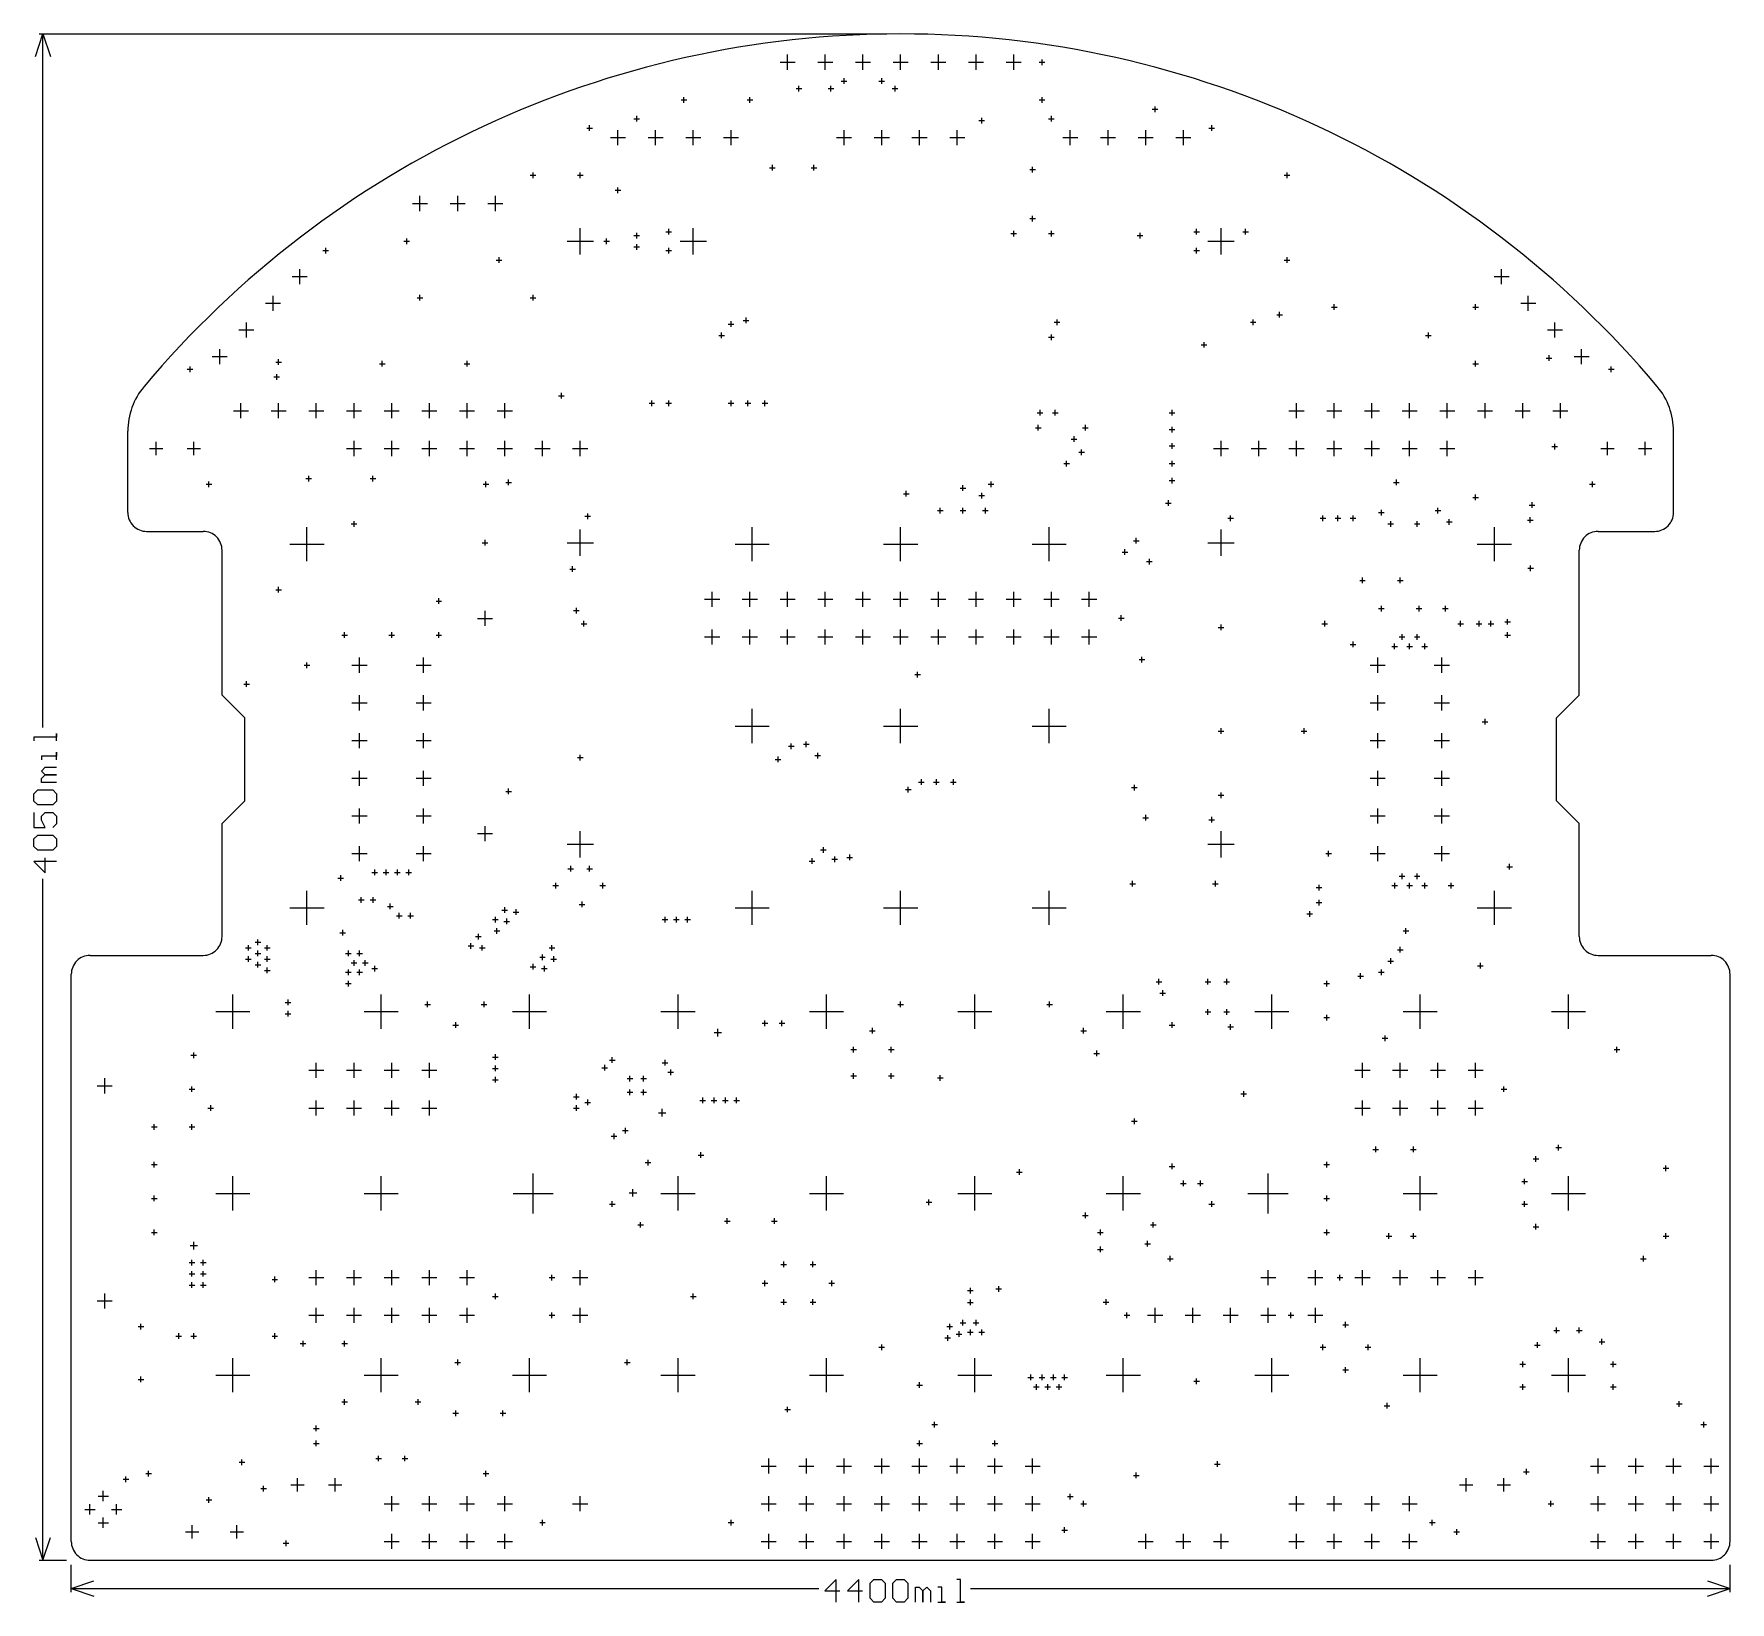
# Model space of a CAD drawing. Extents: x -2.3 to 2.2, y -2.24 to 1.93.
import ezdxf

# ---------------------------------------------------------------- set-up
doc = ezdxf.new("R2010")
doc.units = 0
doc.layers.add('gg1', color=1, linetype='CONTINUOUS')

msp = doc.modelspace()

# ---------------------------------------------------------------- linework, layer by layer
at = {"layer": 'gg1', "color": 1}
for points in [[(-2.295, 1.865), (-2.275, 1.925), (-2.255, 1.865)], [(-2.285, 1.925), (-0.073, 1.925)], [(-2.275, 0.0849), (-2.275, 1.925)], [(-0.32, 1.85), (-0.28, 1.85)], [(-0.3, 1.83), (-0.3, 1.87)], [(-0.22, 1.85), (-0.18, 1.85)], [(-0.2, 1.83), (-0.2, 1.87)], [(-0.12, 1.85), (-0.08, 1.85)], [(-0.1, 1.83), (-0.1, 1.87)], [(-0.02, 1.85), (0.02, 1.85)], [(0, 1.83), (0, 1.87)], [(0.08, 1.85), (0.12, 1.85)], [(0.1, 1.83), (0.1, 1.87)], [(0.18, 1.85), (0.22, 1.85)], [(0.2, 1.83), (0.2, 1.87)], [(0.28, 1.85), (0.32, 1.85)], [(0.3, 1.83), (0.3, 1.87)], [(0.3675, 1.85), (0.3825, 1.85)], [(0.375, 1.8425), (0.375, 1.8575)], [(-0.1575, 1.8), (-0.1425, 1.8)], [(-0.15, 1.7925), (-0.15, 1.8075)], [(-0.0575, 1.8), (-0.0425, 1.8)], [(-0.05, 1.7925), (-0.05, 1.8075)], [(-0.575, 1.7425), (-0.575, 1.7575)], [(-0.4, 1.7425), (-0.4, 1.7575)], [(-0.2775, 1.78), (-0.2625, 1.78)], [(-0.27, 1.7725), (-0.27, 1.7875)], [(-0.1925, 1.78), (-0.1775, 1.78)], [(-0.185, 1.7725), (-0.185, 1.7875)], [(-0.0225, 1.78), (-0.0075, 1.78)], [(-0.015, 1.7725), (-0.015, 1.7875)], [(0.375, 1.7425), (0.375, 1.7575)], [(-0.5825, 1.75), (-0.5675, 1.75)], [(-0.4075, 1.75), (-0.3925, 1.75)], [(0.3675, 1.75), (0.3825, 1.75)], [(0.6675, 1.725), (0.6825, 1.725)], [(0.675, 1.7175), (0.675, 1.7325)], [(-0.8325, 1.675), (-0.8175, 1.675)], [(-0.825, 1.6675), (-0.825, 1.6825)], [(-0.75, 1.63), (-0.75, 1.67)], [(-0.7075, 1.7), (-0.6925, 1.7)], [(-0.7, 1.6925), (-0.7, 1.7075)], [(-0.65, 1.63), (-0.65, 1.67)], [(-0.55, 1.63), (-0.55, 1.67)], [(-0.45, 1.63), (-0.45, 1.67)], [(-0.15, 1.63), (-0.15, 1.67)], [(-0.05, 1.63), (-0.05, 1.67)], [(0.05, 1.63), (0.05, 1.67)], [(0.15, 1.63), (0.15, 1.67)], [(0.2075, 1.695), (0.2225, 1.695)], [(0.215, 1.6875), (0.215, 1.7025)], [(0.3925, 1.7), (0.4075, 1.7)], [(0.4, 1.6925), (0.4, 1.7075)], [(0.45, 1.63), (0.45, 1.67)], [(0.55, 1.63), (0.55, 1.67)], [(0.65, 1.63), (0.65, 1.67)], [(0.75, 1.63), (0.75, 1.67)], [(0.8175, 1.675), (0.8325, 1.675)], [(0.825, 1.6675), (0.825, 1.6825)], [(-0.77, 1.65), (-0.73, 1.65)], [(-0.67, 1.65), (-0.63, 1.65)], [(-0.57, 1.65), (-0.53, 1.65)], [(-0.47, 1.65), (-0.43, 1.65)], [(-0.17, 1.65), (-0.13, 1.65)], [(-0.07, 1.65), (-0.03, 1.65)], [(0.03, 1.65), (0.07, 1.65)], [(0.13, 1.65), (0.17, 1.65)], [(0.43, 1.65), (0.47, 1.65)], [(0.53, 1.65), (0.57, 1.65)], [(0.63, 1.65), (0.67, 1.65)], [(0.73, 1.65), (0.77, 1.65)], [(-0.34, 1.5625), (-0.34, 1.5775)], [(-0.23, 1.5625), (-0.23, 1.5775)], [(-0.9825, 1.55), (-0.9675, 1.55)], [(-0.975, 1.5425), (-0.975, 1.5575)], [(-0.8575, 1.55), (-0.8425, 1.55)], [(-0.85, 1.5425), (-0.85, 1.5575)], [(-0.3475, 1.57), (-0.3325, 1.57)], [(-0.2375, 1.57), (-0.2225, 1.57)], [(0.3425, 1.565), (0.3575, 1.565)], [(0.35, 1.5575), (0.35, 1.5725)], [(1.0175, 1.55), (1.0325, 1.55)], [(1.025, 1.5425), (1.025, 1.5575)], [(-1.275, 1.455), (-1.275, 1.495)], [(-1.175, 1.455), (-1.175, 1.495)], [(-1.075, 1.455), (-1.075, 1.495)], [(-0.7575, 1.51), (-0.7425, 1.51)], [(-0.75, 1.5025), (-0.75, 1.5175)], [(-1.295, 1.475), (-1.255, 1.475)], [(-1.195, 1.475), (-1.155, 1.475)], [(-1.095, 1.475), (-1.055, 1.475)], [(0.35, 1.4275), (0.35, 1.4425)], [(-0.85, 1.34), (-0.85, 1.41)], [(-0.7, 1.3825), (-0.7, 1.3975)], [(-0.6225, 1.4), (-0.6075, 1.4)], [(-0.615, 1.3925), (-0.615, 1.4075)], [(-0.55, 1.34), (-0.55, 1.41)], [(0.2925, 1.395), (0.3075, 1.395)], [(0.3, 1.3875), (0.3, 1.4025)], [(0.3425, 1.435), (0.3575, 1.435)], [(0.3925, 1.395), (0.4075, 1.395)], [(0.4, 1.3875), (0.4, 1.4025)], [(0.635, 1.3825), (0.635, 1.3975)], [(0.7775, 1.4), (0.7925, 1.4)], [(0.785, 1.3925), (0.785, 1.4075)], [(0.85, 1.34), (0.85, 1.41)], [(0.9075, 1.4), (0.9225, 1.4)], [(0.915, 1.3925), (0.915, 1.4075)], [(-1.5325, 1.35), (-1.5175, 1.35)], [(-1.525, 1.3425), (-1.525, 1.3575)], [(-1.3175, 1.375), (-1.3025, 1.375)], [(-1.31, 1.3675), (-1.31, 1.3825)], [(-0.885, 1.375), (-0.815, 1.375)], [(-0.7875, 1.375), (-0.7725, 1.375)], [(-0.78, 1.3675), (-0.78, 1.3825)], [(-0.7075, 1.39), (-0.6925, 1.39)], [(-0.7075, 1.36), (-0.6925, 1.36)], [(-0.7, 1.3525), (-0.7, 1.3675)], [(-0.6225, 1.35), (-0.6075, 1.35)], [(-0.615, 1.3425), (-0.615, 1.3575)], [(-0.585, 1.375), (-0.515, 1.375)], [(0.6275, 1.39), (0.6425, 1.39)], [(0.7775, 1.35), (0.7925, 1.35)], [(0.785, 1.3425), (0.785, 1.3575)], [(0.815, 1.375), (0.885, 1.375)], [(-1.0725, 1.325), (-1.0575, 1.325)], [(-1.065, 1.3175), (-1.065, 1.3325)], [(1.0175, 1.325), (1.0325, 1.325)], [(1.025, 1.3175), (1.025, 1.3325)], [(-1.6139, 1.2811), (-1.5739, 1.2811)], [(-1.5939, 1.2611), (-1.5939, 1.3011)], [(1.5739, 1.2811), (1.6139, 1.2811)], [(1.5939, 1.2611), (1.5939, 1.3011)], [(-1.6646, 1.1904), (-1.6646, 1.2304)], [(-1.2825, 1.225), (-1.2675, 1.225)], [(-1.275, 1.2175), (-1.275, 1.2325)], [(-0.9825, 1.225), (-0.9675, 1.225)], [(-0.975, 1.2175), (-0.975, 1.2325)], [(1.6646, 1.1904), (1.6646, 1.2304)], [(-1.6846, 1.2104), (-1.6446, 1.2104)], [(-0.41, 1.1575), (-0.41, 1.1725)], [(0.9975, 1.18), (1.0125, 1.18)], [(1.005, 1.1725), (1.005, 1.1875)], [(1.1425, 1.2), (1.1575, 1.2)], [(1.15, 1.1925), (1.15, 1.2075)], [(1.5175, 1.2), (1.5325, 1.2)], [(1.525, 1.1925), (1.525, 1.2075)], [(1.6446, 1.2104), (1.6846, 1.2104)], [(-1.7554, 1.1396), (-1.7154, 1.1396)], [(-1.7354, 1.1196), (-1.7354, 1.1596)], [(-0.4825, 1.125), (-0.4675, 1.125)], [(-0.475, 1.1175), (-0.475, 1.1325)], [(-0.4575, 1.155), (-0.4425, 1.155)], [(-0.45, 1.1475), (-0.45, 1.1625)], [(-0.4175, 1.165), (-0.4025, 1.165)], [(0.4, 1.1125), (0.4, 1.1275)], [(0.4075, 1.16), (0.4225, 1.16)], [(0.415, 1.1525), (0.415, 1.1675)], [(0.9275, 1.16), (0.9425, 1.16)], [(0.935, 1.1525), (0.935, 1.1675)], [(1.3925, 1.125), (1.4075, 1.125)], [(1.4, 1.1175), (1.4, 1.1325)], [(1.7154, 1.1396), (1.7554, 1.1396)], [(1.7354, 1.1196), (1.7354, 1.1596)], [(-1.8061, 1.0489), (-1.8061, 1.0889)], [(0.3925, 1.12), (0.4075, 1.12)], [(0.7975, 1.1), (0.8125, 1.1)], [(0.805, 1.0925), (0.805, 1.1075)], [(1.8061, 1.0489), (1.8061, 1.0889)], [(-1.8925, 1.035), (-1.8775, 1.035)], [(-1.885, 1.0275), (-1.885, 1.0425)], [(-1.8261, 1.0689), (-1.7861, 1.0689)], [(-1.6575, 1.0543), (-1.6425, 1.0543)], [(-1.65, 1.0468), (-1.65, 1.0618)], [(-1.3825, 1.05), (-1.3675, 1.05)], [(-1.375, 1.0425), (-1.375, 1.0575)], [(-1.1575, 1.05), (-1.1425, 1.05)], [(-1.15, 1.0425), (-1.15, 1.0575)], [(1.5175, 1.05), (1.5325, 1.05)], [(1.525, 1.0425), (1.525, 1.0575)], [(1.7125, 1.065), (1.7275, 1.065)], [(1.72, 1.0575), (1.72, 1.0725)], [(1.7861, 1.0689), (1.8261, 1.0689)], [(1.8775, 1.035), (1.8925, 1.035)], [(1.885, 1.0275), (1.885, 1.0425)], [(-1.6625, 1.015), (-1.6475, 1.015)], [(-1.655, 1.0075), (-1.655, 1.0225)], [(-1.75, 0.905), (-1.75, 0.945)], [(-1.65, 0.905), (-1.65, 0.945)], [(-1.55, 0.905), (-1.55, 0.945)], [(-1.45, 0.905), (-1.45, 0.945)], [(-1.35, 0.905), (-1.35, 0.945)], [(-1.25, 0.905), (-1.25, 0.945)], [(-1.15, 0.905), (-1.15, 0.945)], [(-1.05, 0.905), (-1.05, 0.945)], [(-0.9075, 0.965), (-0.8925, 0.965)], [(-0.9, 0.9575), (-0.9, 0.9725)], [(-0.6675, 0.945), (-0.6525, 0.945)], [(-0.66, 0.9375), (-0.66, 0.9525)], [(-0.6225, 0.945), (-0.6075, 0.945)], [(-0.615, 0.9375), (-0.615, 0.9525)], [(-0.4575, 0.945), (-0.4425, 0.945)], [(-0.45, 0.9375), (-0.45, 0.9525)], [(-0.4125, 0.945), (-0.3975, 0.945)], [(-0.405, 0.9375), (-0.405, 0.9525)], [(-0.3675, 0.945), (-0.3525, 0.945)], [(-0.36, 0.9375), (-0.36, 0.9525)], [(1.05, 0.905), (1.05, 0.945)], [(1.15, 0.905), (1.15, 0.945)], [(1.25, 0.905), (1.25, 0.945)], [(1.35, 0.905), (1.35, 0.945)], [(1.45, 0.905), (1.45, 0.945)], [(1.55, 0.905), (1.55, 0.945)], [(1.65, 0.905), (1.65, 0.945)], [(1.75, 0.905), (1.75, 0.945)], [(-1.77, 0.925), (-1.73, 0.925)], [(-1.67, 0.925), (-1.63, 0.925)], [(-1.57, 0.925), (-1.53, 0.925)], [(-1.47, 0.925), (-1.43, 0.925)], [(-1.37, 0.925), (-1.33, 0.925)], [(-1.27, 0.925), (-1.23, 0.925)], [(-1.17, 0.925), (-1.13, 0.925)], [(-1.07, 0.925), (-1.03, 0.925)], [(0.3625, 0.92), (0.3775, 0.92)], [(0.37, 0.9125), (0.37, 0.9275)], [(0.4025, 0.92), (0.4175, 0.92)], [(0.41, 0.9125), (0.41, 0.9275)], [(0.7125, 0.92), (0.7275, 0.92)], [(0.72, 0.9125), (0.72, 0.9275)], [(1.03, 0.925), (1.07, 0.925)], [(1.13, 0.925), (1.17, 0.925)], [(1.23, 0.925), (1.27, 0.925)], [(1.33, 0.925), (1.37, 0.925)], [(1.43, 0.925), (1.47, 0.925)], [(1.53, 0.925), (1.57, 0.925)], [(1.63, 0.925), (1.67, 0.925)], [(1.73, 0.925), (1.77, 0.925)], [(-2.05, 0.655), (-2.05, 0.8711)], [(0.3575, 0.88), (0.3725, 0.88)], [(0.365, 0.8725), (0.365, 0.8875)], [(0.46, 0.8425), (0.46, 0.8575)], [(0.4825, 0.88), (0.4975, 0.88)], [(0.49, 0.8725), (0.49, 0.8875)], [(0.7125, 0.875), (0.7275, 0.875)], [(0.72, 0.8675), (0.72, 0.8825)], [(2.05, 0.655), (2.05, 0.8711)], [(-1.9925, 0.825), (-1.9575, 0.825)], [(-1.975, 0.8075), (-1.975, 0.8425)], [(-1.8925, 0.825), (-1.8575, 0.825)], [(-1.875, 0.8075), (-1.875, 0.8425)], [(-1.47, 0.825), (-1.43, 0.825)], [(-1.45, 0.805), (-1.45, 0.845)], [(-1.37, 0.825), (-1.33, 0.825)], [(-1.35, 0.805), (-1.35, 0.845)], [(-1.27, 0.825), (-1.23, 0.825)], [(-1.25, 0.805), (-1.25, 0.845)], [(-1.17, 0.825), (-1.13, 0.825)], [(-1.15, 0.805), (-1.15, 0.845)], [(-1.07, 0.825), (-1.03, 0.825)], [(-1.05, 0.805), (-1.05, 0.845)], [(-0.97, 0.825), (-0.93, 0.825)], [(-0.95, 0.805), (-0.95, 0.845)], [(-0.87, 0.825), (-0.83, 0.825)], [(-0.85, 0.805), (-0.85, 0.845)], [(0.4525, 0.85), (0.4675, 0.85)], [(0.4725, 0.815), (0.4875, 0.815)], [(0.48, 0.8075), (0.48, 0.8225)], [(0.7125, 0.8316), (0.7275, 0.8316)], [(0.72, 0.8241), (0.72, 0.8391)], [(0.83, 0.825), (0.87, 0.825)], [(0.85, 0.805), (0.85, 0.845)], [(0.93, 0.825), (0.97, 0.825)], [(0.95, 0.805), (0.95, 0.845)], [(1.03, 0.825), (1.07, 0.825)], [(1.05, 0.805), (1.05, 0.845)], [(1.13, 0.825), (1.17, 0.825)], [(1.15, 0.805), (1.15, 0.845)], [(1.23, 0.825), (1.27, 0.825)], [(1.25, 0.805), (1.25, 0.845)], [(1.33, 0.825), (1.37, 0.825)], [(1.35, 0.805), (1.35, 0.845)], [(1.43, 0.825), (1.47, 0.825)], [(1.45, 0.805), (1.45, 0.845)], [(1.7275, 0.83), (1.7425, 0.83)], [(1.735, 0.8225), (1.735, 0.8375)], [(1.8575, 0.825), (1.8925, 0.825)], [(1.875, 0.8075), (1.875, 0.8425)], [(1.9575, 0.825), (1.9925, 0.825)], [(1.975, 0.8075), (1.975, 0.8425)], [(0.4325, 0.785), (0.4475, 0.785)], [(0.44, 0.7775), (0.44, 0.7925)], [(0.7125, 0.785), (0.7275, 0.785)], [(0.72, 0.7775), (0.72, 0.7925)], [(-1.8425, 0.73), (-1.8275, 0.73)], [(-1.835, 0.7225), (-1.835, 0.7375)], [(-1.5775, 0.745), (-1.5625, 0.745)], [(-1.57, 0.7375), (-1.57, 0.7525)], [(-1.4075, 0.745), (-1.3925, 0.745)], [(-1.4, 0.7375), (-1.4, 0.7525)], [(-1.1075, 0.73), (-1.0925, 0.73)], [(-1.1, 0.7225), (-1.1, 0.7375)], [(-1.0475, 0.735), (-1.0325, 0.735)], [(-1.04, 0.7275), (-1.04, 0.7425)], [(0.1575, 0.72), (0.1725, 0.72)], [(0.165, 0.7125), (0.165, 0.7275)], [(0.2325, 0.73), (0.2475, 0.73)], [(0.24, 0.7225), (0.24, 0.7375)], [(0.7125, 0.74), (0.7275, 0.74)], [(0.72, 0.7325), (0.72, 0.7475)], [(1.3075, 0.735), (1.3225, 0.735)], [(1.315, 0.7275), (1.315, 0.7425)], [(1.8275, 0.73), (1.8425, 0.73)], [(1.835, 0.7225), (1.835, 0.7375)], [(0.0075, 0.705), (0.0225, 0.705)], [(0.015, 0.6975), (0.015, 0.7125)], [(0.2075, 0.7), (0.2225, 0.7)], [(0.215, 0.6925), (0.215, 0.7075)], [(0.7025, 0.68), (0.7175, 0.68)], [(0.71, 0.6725), (0.71, 0.6875)], [(1.5175, 0.695), (1.5325, 0.695)], [(1.525, 0.6875), (1.525, 0.7025)], [(1.6675, 0.675), (1.6825, 0.675)], [(1.675, 0.6675), (1.675, 0.6825)], [(-1.45, 0.6175), (-1.45, 0.6325)], [(-0.8375, 0.645), (-0.8225, 0.645)], [(-0.83, 0.6375), (-0.83, 0.6525)], [(0.0975, 0.66), (0.1125, 0.66)], [(0.105, 0.6525), (0.105, 0.6675)], [(0.1575, 0.66), (0.1725, 0.66)], [(0.165, 0.6525), (0.165, 0.6675)], [(0.2175, 0.66), (0.2325, 0.66)], [(0.225, 0.6525), (0.225, 0.6675)], [(0.8675, 0.64), (0.8825, 0.64)], [(0.875, 0.6325), (0.875, 0.6475)], [(1.1125, 0.64), (1.1275, 0.64)], [(1.12, 0.6325), (1.12, 0.6475)], [(1.1525, 0.64), (1.1675, 0.64)], [(1.16, 0.6325), (1.16, 0.6475)], [(1.1925, 0.64), (1.2075, 0.64)], [(1.2, 0.6325), (1.2, 0.6475)], [(1.2675, 0.655), (1.2825, 0.655)], [(1.275, 0.6475), (1.275, 0.6625)], [(1.3, 0.6175), (1.3, 0.6325)], [(1.37, 0.6175), (1.37, 0.6325)], [(1.4175, 0.66), (1.4325, 0.66)], [(1.425, 0.6525), (1.425, 0.6675)], [(1.4475, 0.63), (1.4625, 0.63)], [(1.455, 0.6225), (1.455, 0.6375)], [(1.6625, 0.635), (1.6775, 0.635)], [(1.67, 0.6275), (1.67, 0.6425)], [(-2, 0.605), (-1.85, 0.605)], [(-1.5748, 0.5256), (-1.5748, 0.6161)], [(-1.4575, 0.625), (-1.4425, 0.625)], [(-0.85, 0.54), (-0.85, 0.61)], [(-0.3937, 0.5256), (-0.3937, 0.6161)], [(0, 0.5256), (0, 0.6161)], [(0.3937, 0.5256), (0.3937, 0.6161)], [(0.625, 0.5725), (0.625, 0.5875)], [(0.85, 0.54), (0.85, 0.61)], [(1.2925, 0.625), (1.3075, 0.625)], [(1.3625, 0.625), (1.3775, 0.625)], [(1.5748, 0.5256), (1.5748, 0.6161)], [(1.85, 0.605), (2, 0.605)], [(-1.8, 0.17), (-1.8, 0.555)], [(-1.6201, 0.5709), (-1.5295, 0.5709)], [(-1.1099, 0.575), (-1.0949, 0.575)], [(-1.1024, 0.5675), (-1.1024, 0.5825)], [(-0.885, 0.575), (-0.815, 0.575)], [(-0.439, 0.5709), (-0.3484, 0.5709)], [(-0.0453, 0.5709), (0.0453, 0.5709)], [(0.3484, 0.5709), (0.439, 0.5709)], [(0.5875, 0.55), (0.6025, 0.55)], [(0.595, 0.5425), (0.595, 0.5575)], [(0.6175, 0.58), (0.6325, 0.58)], [(0.815, 0.575), (0.885, 0.575)], [(1.5295, 0.5709), (1.6201, 0.5709)], [(1.8, 0.17), (1.8, 0.555)], [(-0.8775, 0.505), (-0.8625, 0.505)], [(-0.87, 0.4975), (-0.87, 0.5125)], [(0.6525, 0.525), (0.6675, 0.525)], [(0.66, 0.5175), (0.66, 0.5325)], [(1.6635, 0.507), (1.6785, 0.507)], [(1.671, 0.4995), (1.671, 0.5145)], [(-1.6575, 0.45), (-1.6425, 0.45)], [(-1.65, 0.4425), (-1.65, 0.4575)], [(1.2175, 0.475), (1.2325, 0.475)], [(1.225, 0.4675), (1.225, 0.4825)], [(1.3175, 0.475), (1.3325, 0.475)], [(1.325, 0.4675), (1.325, 0.4825)], [(-1.2325, 0.42), (-1.2175, 0.42)], [(-1.225, 0.4125), (-1.225, 0.4275)], [(-0.52, 0.425), (-0.48, 0.425)], [(-0.5, 0.405), (-0.5, 0.445)], [(-0.42, 0.425), (-0.38, 0.425)], [(-0.4, 0.405), (-0.4, 0.445)], [(-0.32, 0.425), (-0.28, 0.425)], [(-0.3, 0.405), (-0.3, 0.445)], [(-0.22, 0.425), (-0.18, 0.425)], [(-0.2, 0.405), (-0.2, 0.445)], [(-0.12, 0.425), (-0.08, 0.425)], [(-0.1, 0.405), (-0.1, 0.445)], [(-0.02, 0.425), (0.02, 0.425)], [(0, 0.405), (0, 0.445)], [(0.08, 0.425), (0.12, 0.425)], [(0.1, 0.405), (0.1, 0.445)], [(0.18, 0.425), (0.22, 0.425)], [(0.2, 0.405), (0.2, 0.445)], [(0.28, 0.425), (0.32, 0.425)], [(0.3, 0.405), (0.3, 0.445)], [(0.38, 0.425), (0.42, 0.425)], [(0.4, 0.405), (0.4, 0.445)], [(0.48, 0.425), (0.52, 0.425)], [(0.5, 0.405), (0.5, 0.445)], [(1.275, 0.3925), (1.275, 0.4075)], [(1.375, 0.3925), (1.375, 0.4075)], [(1.445, 0.3925), (1.445, 0.4075)], [(-1.1224, 0.374), (-1.0824, 0.374)], [(-1.1024, 0.354), (-1.1024, 0.394)], [(-0.8675, 0.395), (-0.8525, 0.395)], [(-0.86, 0.3875), (-0.86, 0.4025)], [(-0.8475, 0.36), (-0.8325, 0.36)], [(-0.84, 0.3525), (-0.84, 0.3675)], [(0.5775, 0.375), (0.5925, 0.375)], [(0.585, 0.3675), (0.585, 0.3825)], [(1.1175, 0.36), (1.1325, 0.36)], [(1.125, 0.3525), (1.125, 0.3675)], [(1.2675, 0.4), (1.2825, 0.4)], [(1.3675, 0.4), (1.3825, 0.4)], [(1.4375, 0.4), (1.4525, 0.4)], [(1.4775, 0.36), (1.4925, 0.36)], [(1.485, 0.3525), (1.485, 0.3675)], [(1.5268, 0.36), (1.5418, 0.36)], [(1.5343, 0.3525), (1.5343, 0.3675)], [(1.5582, 0.36), (1.5732, 0.36)], [(1.5657, 0.3525), (1.5657, 0.3675)], [(1.6025, 0.365), (1.6175, 0.365)], [(1.61, 0.3575), (1.61, 0.3725)], [(-1.4825, 0.33), (-1.4675, 0.33)], [(-1.475, 0.3225), (-1.475, 0.3375)], [(-1.3575, 0.33), (-1.3425, 0.33)], [(-1.35, 0.3225), (-1.35, 0.3375)], [(-1.2325, 0.33), (-1.2175, 0.33)], [(-1.225, 0.3225), (-1.225, 0.3375)], [(-0.52, 0.325), (-0.48, 0.325)], [(-0.5, 0.305), (-0.5, 0.345)], [(-0.42, 0.325), (-0.38, 0.325)], [(-0.4, 0.305), (-0.4, 0.345)], [(-0.32, 0.325), (-0.28, 0.325)], [(-0.3, 0.305), (-0.3, 0.345)], [(-0.22, 0.325), (-0.18, 0.325)], [(-0.2, 0.305), (-0.2, 0.345)], [(-0.12, 0.325), (-0.08, 0.325)], [(-0.1, 0.305), (-0.1, 0.345)], [(-0.02, 0.325), (0.02, 0.325)], [(0, 0.305), (0, 0.345)], [(0.08, 0.325), (0.12, 0.325)], [(0.1, 0.305), (0.1, 0.345)], [(0.18, 0.325), (0.22, 0.325)], [(0.2, 0.305), (0.2, 0.345)], [(0.28, 0.325), (0.32, 0.325)], [(0.3, 0.305), (0.3, 0.345)], [(0.38, 0.325), (0.42, 0.325)], [(0.4, 0.305), (0.4, 0.345)], [(0.48, 0.325), (0.52, 0.325)], [(0.5, 0.305), (0.5, 0.345)], [(0.8425, 0.35), (0.8575, 0.35)], [(0.85, 0.3425), (0.85, 0.3575)], [(1.3225, 0.325), (1.3375, 0.325)], [(1.33, 0.3175), (1.33, 0.3325)], [(1.3625, 0.325), (1.3775, 0.325)], [(1.37, 0.3175), (1.37, 0.3325)], [(1.6025, 0.33), (1.6175, 0.33)], [(1.61, 0.3225), (1.61, 0.3375)], [(-1.4354, 0.23), (-1.4354, 0.27)], [(-1.2654, 0.23), (-1.2654, 0.27)], [(0.64, 0.2575), (0.64, 0.2725)], [(1.1925, 0.305), (1.2075, 0.305)], [(1.2, 0.2975), (1.2, 0.3125)], [(1.2654, 0.23), (1.2654, 0.27)], [(1.3025, 0.3), (1.3175, 0.3)], [(1.31, 0.2925), (1.31, 0.3075)], [(1.3425, 0.3), (1.3575, 0.3)], [(1.35, 0.2925), (1.35, 0.3075)], [(1.3825, 0.3), (1.3975, 0.3)], [(1.39, 0.2925), (1.39, 0.3075)], [(1.4354, 0.23), (1.4354, 0.27)], [(-1.5825, 0.25), (-1.5675, 0.25)], [(-1.575, 0.2425), (-1.575, 0.2575)], [(-1.4554, 0.25), (-1.4154, 0.25)], [(-1.2854, 0.25), (-1.2454, 0.25)], [(0.0375, 0.225), (0.0525, 0.225)], [(0.045, 0.2175), (0.045, 0.2325)], [(0.6325, 0.265), (0.6475, 0.265)], [(1.2454, 0.25), (1.2854, 0.25)], [(1.4154, 0.25), (1.4554, 0.25)], [(-1.7425, 0.2), (-1.7275, 0.2)], [(-1.735, 0.1925), (-1.735, 0.2075)], [(-1.8, 0.17), (-1.74, 0.11)], [(-1.4554, 0.15), (-1.4154, 0.15)], [(-1.4354, 0.13), (-1.4354, 0.17)], [(-1.2854, 0.15), (-1.2454, 0.15)], [(-1.2654, 0.13), (-1.2654, 0.17)], [(1.2454, 0.15), (1.2854, 0.15)], [(1.2654, 0.13), (1.2654, 0.17)], [(1.4154, 0.15), (1.4554, 0.15)], [(1.4354, 0.13), (1.4354, 0.17)], [(1.74, -0.11), (1.74, 0.11), (1.8, 0.17)], [(-1.74, -0.11), (-1.74, 0.11)], [(-0.3937, 0.0433), (-0.3937, 0.1339)], [(0, 0.0433), (0, 0.1339)], [(0.3937, 0.0433), (0.3937, 0.1339)], [(1.5425, 0.1), (1.5575, 0.1)], [(1.55, 0.0925), (1.55, 0.1075)], [(-2.239, 0.0489), (-2.239, 0.0689), (-2.239, 0.0589), (-2.299, 0.0589), (-2.299, 0.0489)], [(-1.4554, 0.05), (-1.4154, 0.05)], [(-1.4354, 0.03), (-1.4354, 0.07)], [(-1.2854, 0.05), (-1.2454, 0.05)], [(-1.2654, 0.03), (-1.2654, 0.07)], [(-0.439, 0.0886), (-0.3484, 0.0886)], [(-0.2503, 0.0325), (-0.2503, 0.0475)], [(-0.0453, 0.0886), (0.0453, 0.0886)], [(0.3484, 0.0886), (0.439, 0.0886)], [(0.8425, 0.075), (0.8575, 0.075)], [(0.85, 0.0675), (0.85, 0.0825)], [(1.0625, 0.075), (1.0775, 0.075)], [(1.07, 0.0675), (1.07, 0.0825)], [(1.2454, 0.05), (1.2854, 0.05)], [(1.2654, 0.03), (1.2654, 0.07)], [(1.4154, 0.05), (1.4554, 0.05)], [(1.4354, 0.03), (1.4354, 0.07)], [(-2.239, -0.001), (-2.239, 0.019), (-2.239, 0.009), (-2.279, 0.009), (-2.279, -0.001)], [(-0.8575, 0.005), (-0.8425, 0.005)], [(-0.85, -0.0025), (-0.85, 0.0125)], [(-0.3325, 0), (-0.3175, 0)], [(-0.325, -0.0075), (-0.325, 0.0075)], [(-0.2975, 0.035), (-0.2825, 0.035)], [(-0.29, 0.0275), (-0.29, 0.0425)], [(-0.2578, 0.04), (-0.2428, 0.04)], [(-0.2275, 0.01), (-0.2125, 0.01)], [(-0.22, 0.0025), (-0.22, 0.0175)], [(-2.239, -0.061), (-2.279, -0.061), (-2.279, -0.051), (-2.269, -0.041), (-2.239, -0.041), (-2.269, -0.041), (-2.279, -0.031), (-2.269, -0.021), (-2.239, -0.021)], [(-1.4354, -0.07), (-1.4354, -0.03)], [(-1.2654, -0.07), (-1.2654, -0.03)], [(1.2654, -0.07), (1.2654, -0.03)], [(1.4354, -0.07), (1.4354, -0.03)], [(-2.289, -0.121), (-2.299, -0.111), (-2.299, -0.091), (-2.289, -0.081), (-2.249, -0.081), (-2.239, -0.091), (-2.239, -0.111), (-2.249, -0.121), (-2.289, -0.121)], [(-1.4554, -0.05), (-1.4154, -0.05)], [(-1.2854, -0.05), (-1.2454, -0.05)], [(-1.0475, -0.085), (-1.0325, -0.085)], [(-1.04, -0.0925), (-1.04, -0.0775)], [(0.0125, -0.08), (0.0275, -0.08)], [(0.02, -0.0875), (0.02, -0.0725)], [(0.0475, -0.06), (0.0625, -0.06)], [(0.055, -0.0675), (0.055, -0.0525)], [(0.0875, -0.06), (0.1025, -0.06)], [(0.095, -0.0675), (0.095, -0.0525)], [(0.1325, -0.06), (0.1475, -0.06)], [(0.14, -0.0675), (0.14, -0.0525)], [(0.6125, -0.075), (0.6275, -0.075)], [(0.62, -0.0825), (0.62, -0.0675)], [(0.85, -0.1025), (0.85, -0.0875)], [(1.2454, -0.05), (1.2854, -0.05)], [(1.4154, -0.05), (1.4554, -0.05)], [(-1.8, -0.17), (-1.74, -0.11)], [(-1.4354, -0.17), (-1.4354, -0.13)], [(-1.2654, -0.17), (-1.2654, -0.13)], [(0.8425, -0.095), (0.8575, -0.095)], [(1.2654, -0.17), (1.2654, -0.13)], [(1.4354, -0.17), (1.4354, -0.13)], [(1.74, -0.11), (1.8, -0.17)], [(-2.299, -0.141), (-2.299, -0.181), (-2.269, -0.181), (-2.279, -0.161), (-2.279, -0.151), (-2.269, -0.141), (-2.249, -0.141), (-2.239, -0.151), (-2.239, -0.171), (-2.249, -0.181)], [(-1.8, -0.47), (-1.8, -0.17)], [(-1.4554, -0.15), (-1.4154, -0.15)], [(-1.2854, -0.15), (-1.2454, -0.15)], [(-1.1024, -0.2168), (-1.1024, -0.1769)], [(0.6425, -0.155), (0.6575, -0.155)], [(0.65, -0.1625), (0.65, -0.1475)], [(0.8175, -0.16), (0.8325, -0.16)], [(0.825, -0.1675), (0.825, -0.1525)], [(1.2454, -0.15), (1.2854, -0.15)], [(1.4154, -0.15), (1.4554, -0.15)], [(1.8, -0.47), (1.8, -0.17)], [(-2.289, -0.241), (-2.299, -0.231), (-2.299, -0.211), (-2.289, -0.201), (-2.249, -0.201), (-2.239, -0.211), (-2.239, -0.231), (-2.249, -0.241), (-2.289, -0.241)], [(-1.1224, -0.1969), (-1.0824, -0.1969)], [(-0.85, -0.26), (-0.85, -0.19)], [(0.85, -0.26), (0.85, -0.19)], [(-2.239, -0.2709), (-2.299, -0.2709), (-2.269, -0.3009), (-2.269, -0.261)], [(-1.4554, -0.25), (-1.4154, -0.25)], [(-1.4354, -0.27), (-1.4354, -0.23)], [(-1.2854, -0.25), (-1.2454, -0.25)], [(-1.2654, -0.27), (-1.2654, -0.23)], [(-0.885, -0.225), (-0.815, -0.225)], [(-0.235, -0.2775), (-0.235, -0.2625)], [(-0.2125, -0.24), (-0.1975, -0.24)], [(-0.205, -0.2475), (-0.205, -0.2325)], [(-0.1825, -0.265), (-0.1675, -0.265)], [(-0.175, -0.2725), (-0.175, -0.2575)], [(-0.1425, -0.26), (-0.1275, -0.26)], [(-0.135, -0.2675), (-0.135, -0.2525)], [(0.815, -0.225), (0.885, -0.225)], [(1.1275, -0.25), (1.1425, -0.25)], [(1.135, -0.2575), (1.135, -0.2425)], [(1.2454, -0.25), (1.2854, -0.25)], [(1.2654, -0.27), (1.2654, -0.23)], [(1.4154, -0.25), (1.4554, -0.25)], [(1.4354, -0.27), (1.4354, -0.23)], [(-1.485, -0.3225), (-1.485, -0.3075)], [(-1.4025, -0.3), (-1.3875, -0.3)], [(-1.395, -0.3075), (-1.395, -0.2925)], [(-1.3725, -0.3), (-1.3575, -0.3)], [(-1.365, -0.3075), (-1.365, -0.2925)], [(-1.3425, -0.3), (-1.3275, -0.3)], [(-1.335, -0.3075), (-1.335, -0.2925)], [(-1.3125, -0.3), (-1.2975, -0.3)], [(-1.305, -0.3075), (-1.305, -0.2925)], [(-0.8825, -0.29), (-0.8675, -0.29)], [(-0.875, -0.2975), (-0.875, -0.2825)], [(-0.8325, -0.29), (-0.8175, -0.29)], [(-0.825, -0.2975), (-0.825, -0.2825)], [(-0.2425, -0.27), (-0.2275, -0.27)], [(1.3225, -0.31), (1.3375, -0.31)], [(1.33, -0.3175), (1.33, -0.3025)], [(1.3625, -0.31), (1.3775, -0.31)], [(1.37, -0.3175), (1.37, -0.3025)], [(1.6075, -0.285), (1.6225, -0.285)], [(1.615, -0.2925), (1.615, -0.2775)], [(-2.275, -2.125), (-2.275, -0.3169)], [(-1.5748, -0.439), (-1.5748, -0.3484)], [(-1.4925, -0.315), (-1.4775, -0.315)], [(-0.9225, -0.335), (-0.9075, -0.335)], [(-0.915, -0.3425), (-0.915, -0.3275)], [(-0.7975, -0.335), (-0.7825, -0.335)], [(-0.79, -0.3425), (-0.79, -0.3275)], [(-0.3937, -0.439), (-0.3937, -0.3484)], [(0, -0.439), (0, -0.3484)], [(0.3937, -0.439), (0.3937, -0.3484)], [(0.6075, -0.33), (0.6225, -0.33)], [(0.615, -0.3375), (0.615, -0.3225)], [(0.8275, -0.33), (0.8425, -0.33)], [(0.835, -0.3375), (0.835, -0.3225)], [(1.1025, -0.34), (1.1175, -0.34)], [(1.11, -0.3475), (1.11, -0.3325)], [(1.3029, -0.335), (1.3179, -0.335)], [(1.3104, -0.3425), (1.3104, -0.3275)], [(1.3425, -0.335), (1.3575, -0.335)], [(1.35, -0.3425), (1.35, -0.3275)], [(1.3825, -0.335), (1.3975, -0.335)], [(1.39, -0.3425), (1.39, -0.3275)], [(1.4525, -0.335), (1.4675, -0.335)], [(1.46, -0.3425), (1.46, -0.3275)], [(1.5748, -0.439), (1.5748, -0.3484)], [(-1.6201, -0.3937), (-1.5295, -0.3937)], [(-1.4382, -0.373), (-1.4232, -0.373)], [(-1.4307, -0.3805), (-1.4307, -0.3655)], [(-1.4068, -0.373), (-1.3918, -0.373)], [(-1.3993, -0.3805), (-1.3993, -0.3655)], [(-1.3615, -0.39), (-1.3465, -0.39)], [(-1.354, -0.3975), (-1.354, -0.3825)], [(-1.0575, -0.4), (-1.0425, -0.4)], [(-1.05, -0.4075), (-1.05, -0.3925)], [(-1.02, -0.4125), (-1.02, -0.3975)], [(-0.8525, -0.385), (-0.8375, -0.385)], [(-0.845, -0.3925), (-0.845, -0.3775)], [(-0.439, -0.3937), (-0.3484, -0.3937)], [(-0.0453, -0.3937), (0.0453, -0.3937)], [(0.3484, -0.3937), (0.439, -0.3937)], [(1.085, -0.4175), (1.085, -0.4025)], [(1.1025, -0.38), (1.1175, -0.38)], [(1.11, -0.3875), (1.11, -0.3725)], [(1.5295, -0.3937), (1.6201, -0.3937)], [(-1.3375, -0.415), (-1.3225, -0.415)], [(-1.33, -0.4225), (-1.33, -0.4075)], [(-1.3075, -0.415), (-1.2925, -0.415)], [(-1.3, -0.4225), (-1.3, -0.4075)], [(-1.0825, -0.425), (-1.0675, -0.425)], [(-1.075, -0.4325), (-1.075, -0.4175)], [(-1.0709, -0.4625), (-1.0709, -0.4475)], [(-1.0525, -0.43), (-1.0375, -0.43)], [(-1.045, -0.4375), (-1.045, -0.4225)], [(-1.0275, -0.405), (-1.0125, -0.405)], [(-0.6325, -0.425), (-0.6175, -0.425)], [(-0.625, -0.4325), (-0.625, -0.4175)], [(-0.6025, -0.425), (-0.5875, -0.425)], [(-0.595, -0.4325), (-0.595, -0.4175)], [(-0.5725, -0.425), (-0.5575, -0.425)], [(-0.565, -0.4325), (-0.565, -0.4175)], [(1.0775, -0.41), (1.0925, -0.41)], [(1.34, -0.4625), (1.34, -0.4475)], [(-1.73, -0.5075), (-1.73, -0.4925)], [(-1.7125, -0.485), (-1.6975, -0.485)], [(-1.705, -0.4925), (-1.705, -0.4775)], [(-1.68, -0.5075), (-1.68, -0.4925)], [(-1.4875, -0.46), (-1.4725, -0.46)], [(-1.48, -0.4675), (-1.48, -0.4525)], [(-1.14, -0.5025), (-1.14, -0.4875)], [(-1.1275, -0.47), (-1.1125, -0.47)], [(-1.12, -0.4775), (-1.12, -0.4625)], [(-1.11, -0.5075), (-1.11, -0.4925)], [(-1.0784, -0.455), (-1.0634, -0.455)], [(-0.925, -0.5075), (-0.925, -0.4925)], [(1.3325, -0.455), (1.3475, -0.455)], [(-2.15, -0.52), (-1.85, -0.52)], [(-1.7375, -0.5), (-1.7225, -0.5)], [(-1.7375, -0.53), (-1.7225, -0.53)], [(-1.73, -0.5375), (-1.73, -0.5225)], [(-1.7125, -0.515), (-1.6975, -0.515)], [(-1.705, -0.5225), (-1.705, -0.5075)], [(-1.705, -0.5525), (-1.705, -0.5375)], [(-1.6875, -0.5), (-1.6725, -0.5)], [(-1.6875, -0.53), (-1.6725, -0.53)], [(-1.68, -0.5375), (-1.68, -0.5225)], [(-1.4725, -0.515), (-1.4575, -0.515)], [(-1.465, -0.5225), (-1.465, -0.5075)], [(-1.45, -0.5475), (-1.45, -0.5325)], [(-1.4425, -0.515), (-1.4275, -0.515)], [(-1.435, -0.5225), (-1.435, -0.5075)], [(-1.42, -0.5475), (-1.42, -0.5325)], [(-1.1475, -0.495), (-1.1325, -0.495)], [(-1.1175, -0.5), (-1.1025, -0.5)], [(-0.9575, -0.525), (-0.9425, -0.525)], [(-0.95, -0.5325), (-0.95, -0.5175)], [(-0.9325, -0.5), (-0.9175, -0.5)], [(-0.9275, -0.53), (-0.9125, -0.53)], [(-0.92, -0.5375), (-0.92, -0.5225)], [(1.2925, -0.535), (1.3075, -0.535)], [(1.3, -0.5425), (1.3, -0.5275)], [(1.3175, -0.505), (1.3325, -0.505)], [(1.325, -0.5125), (1.325, -0.4975)], [(1.85, -0.52), (2.15, -0.52)], [(-2.2, -2.075), (-2.2, -0.57)], [(-1.7125, -0.545), (-1.6975, -0.545)], [(-1.6875, -0.56), (-1.6725, -0.56)], [(-1.68, -0.5675), (-1.68, -0.5525)], [(-1.4725, -0.565), (-1.4575, -0.565)], [(-1.465, -0.5725), (-1.465, -0.5575)], [(-1.4575, -0.54), (-1.4425, -0.54)], [(-1.4425, -0.565), (-1.4275, -0.565)], [(-1.435, -0.5725), (-1.435, -0.5575)], [(-1.4275, -0.54), (-1.4125, -0.54)], [(-1.4025, -0.555), (-1.3875, -0.555)], [(-1.395, -0.5625), (-1.395, -0.5475)], [(-0.9825, -0.55), (-0.9675, -0.55)], [(-0.975, -0.5575), (-0.975, -0.5425)], [(-0.9525, -0.555), (-0.9375, -0.555)], [(-0.945, -0.5625), (-0.945, -0.5475)], [(0.685, -0.5975), (0.685, -0.5825)], [(0.815, -0.5975), (0.815, -0.5825)], [(0.865, -0.5975), (0.865, -0.5825)], [(1.2125, -0.575), (1.2275, -0.575)], [(1.22, -0.5825), (1.22, -0.5675)], [(1.2675, -0.565), (1.2825, -0.565)], [(1.275, -0.5725), (1.275, -0.5575)], [(1.5302, -0.5477), (1.5452, -0.5477)], [(1.5377, -0.5552), (1.5377, -0.5402)], [(2.2, -2.075), (2.2, -0.57)], [(-1.7717, -0.7146), (-1.7717, -0.624)], [(-1.4725, -0.595), (-1.4575, -0.595)], [(-1.465, -0.6025), (-1.465, -0.5875)], [(-1.378, -0.7146), (-1.378, -0.624)], [(-0.9843, -0.7146), (-0.9843, -0.624)], [(-0.5906, -0.7146), (-0.5906, -0.624)], [(-0.1969, -0.7146), (-0.1969, -0.624)], [(0.1969, -0.7146), (0.1969, -0.624)], [(0.5906, -0.7146), (0.5906, -0.624)], [(0.6775, -0.59), (0.6925, -0.59)], [(0.6875, -0.62), (0.7025, -0.62)], [(0.695, -0.6275), (0.695, -0.6125)], [(0.8075, -0.59), (0.8225, -0.59)], [(0.8575, -0.59), (0.8725, -0.59)], [(0.9843, -0.7146), (0.9843, -0.624)], [(1.1225, -0.595), (1.1375, -0.595)], [(1.13, -0.6025), (1.13, -0.5875)], [(1.378, -0.7146), (1.378, -0.624)], [(1.7717, -0.7146), (1.7717, -0.624)], [(-1.8169, -0.6693), (-1.7264, -0.6693)], [(-1.6325, -0.645), (-1.6175, -0.645)], [(-1.625, -0.6525), (-1.625, -0.6375)], [(-1.625, -0.6825), (-1.625, -0.6675)], [(-1.4232, -0.6693), (-1.3327, -0.6693)], [(-1.2625, -0.65), (-1.2475, -0.65)], [(-1.255, -0.6575), (-1.255, -0.6425)], [(-1.1125, -0.65), (-1.0975, -0.65)], [(-1.105, -0.6575), (-1.105, -0.6425)], [(-1.0295, -0.6693), (-0.939, -0.6693)], [(-0.6358, -0.6693), (-0.5453, -0.6693)], [(-0.2421, -0.6693), (-0.1516, -0.6693)], [(-0.0075, -0.65), (0.0075, -0.65)], [(0, -0.6575), (0, -0.6425)], [(0.1516, -0.6693), (0.2421, -0.6693)], [(0.3875, -0.65), (0.4025, -0.65)], [(0.395, -0.6575), (0.395, -0.6425)], [(0.5453, -0.6693), (0.6358, -0.6693)], [(0.8075, -0.67), (0.8225, -0.67)], [(0.815, -0.6775), (0.815, -0.6625)], [(0.8575, -0.67), (0.8725, -0.67)], [(0.865, -0.6775), (0.865, -0.6625)], [(0.939, -0.6693), (1.0295, -0.6693)], [(1.3327, -0.6693), (1.4232, -0.6693)], [(1.7264, -0.6693), (1.8169, -0.6693)], [(-1.6325, -0.675), (-1.6175, -0.675)], [(-1.1875, -0.705), (-1.1725, -0.705)], [(-1.18, -0.7125), (-1.18, -0.6975)], [(-0.485, -0.735), (-0.485, -0.715)], [(-0.3675, -0.7), (-0.3525, -0.7)], [(-0.36, -0.7075), (-0.36, -0.6925)], [(-0.3225, -0.7), (-0.3075, -0.7)], [(-0.315, -0.7075), (-0.315, -0.6925)], [(-0.075, -0.7275), (-0.075, -0.7125)], [(0.485, -0.7275), (0.485, -0.7125)], [(0.7125, -0.705), (0.7275, -0.705)], [(0.72, -0.7125), (0.72, -0.6975)], [(0.8675, -0.71), (0.8825, -0.71)], [(0.875, -0.7175), (0.875, -0.7025)], [(1.1225, -0.685), (1.1375, -0.685)], [(1.13, -0.6925), (1.13, -0.6775)], [(-0.495, -0.725), (-0.475, -0.725)], [(-0.125, -0.7775), (-0.125, -0.7625)], [(-0.0825, -0.72), (-0.0675, -0.72)], [(-0.025, -0.7775), (-0.025, -0.7625)], [(0.4775, -0.72), (0.4925, -0.72)], [(1.2775, -0.74), (1.2925, -0.74)], [(1.285, -0.7475), (1.285, -0.7325)], [(1.9, -0.7775), (1.9, -0.7625)], [(-1.8825, -0.785), (-1.8675, -0.785)], [(-1.875, -0.7925), (-1.875, -0.7775)], [(-1.55, -0.845), (-1.55, -0.805)], [(-1.45, -0.845), (-1.45, -0.805)], [(-1.35, -0.845), (-1.35, -0.805)], [(-1.25, -0.845), (-1.25, -0.805)], [(-1.0825, -0.79), (-1.0675, -0.79)], [(-1.075, -0.7975), (-1.075, -0.7825)], [(-0.7725, -0.798), (-0.7575, -0.798)], [(-0.765, -0.8055), (-0.765, -0.7905)], [(-0.6325, -0.805), (-0.6175, -0.805)], [(-0.625, -0.8125), (-0.625, -0.7975)], [(-0.1325, -0.77), (-0.1175, -0.77)], [(-0.0325, -0.77), (-0.0175, -0.77)], [(0.5125, -0.78), (0.5275, -0.78)], [(0.52, -0.7875), (0.52, -0.7725)], [(1.225, -0.845), (1.225, -0.805)], [(1.325, -0.845), (1.325, -0.805)], [(1.425, -0.845), (1.425, -0.805)], [(1.525, -0.845), (1.525, -0.805)], [(1.8925, -0.77), (1.9075, -0.77)], [(-2.1112, -0.8861), (-2.1112, -0.8461)], [(-1.57, -0.825), (-1.53, -0.825)], [(-1.47, -0.825), (-1.43, -0.825)], [(-1.37, -0.825), (-1.33, -0.825)], [(-1.27, -0.825), (-1.23, -0.825)], [(-1.0825, -0.82), (-1.0675, -0.82)], [(-1.0825, -0.85), (-1.0675, -0.85)], [(-1.075, -0.8275), (-1.075, -0.8125)], [(-1.075, -0.8575), (-1.075, -0.8425)], [(-0.7925, -0.818), (-0.7775, -0.818)], [(-0.785, -0.8255), (-0.785, -0.8105)], [(-0.7255, -0.847), (-0.7105, -0.847)], [(-0.718, -0.8545), (-0.718, -0.8395)], [(-0.6895, -0.847), (-0.6745, -0.847)], [(-0.682, -0.8545), (-0.682, -0.8395)], [(-0.6175, -0.83), (-0.6025, -0.83)], [(-0.61, -0.8375), (-0.61, -0.8225)], [(-0.1325, -0.84), (-0.1175, -0.84)], [(-0.125, -0.8475), (-0.125, -0.8325)], [(-0.0325, -0.84), (-0.0175, -0.84)], [(-0.025, -0.8475), (-0.025, -0.8325)], [(0.0975, -0.845), (0.1125, -0.845)], [(0.105, -0.8525), (0.105, -0.8375)], [(1.205, -0.825), (1.245, -0.825)], [(1.305, -0.825), (1.345, -0.825)], [(1.405, -0.825), (1.445, -0.825)], [(1.505, -0.825), (1.545, -0.825)], [(-2.1312, -0.8661), (-2.0912, -0.8661)], [(-1.8875, -0.875), (-1.8725, -0.875)], [(-1.88, -0.8825), (-1.88, -0.8675)], [(-0.8675, -0.895), (-0.8525, -0.895)], [(-0.86, -0.9025), (-0.86, -0.8875)], [(-0.7255, -0.883), (-0.7105, -0.883)], [(-0.718, -0.8905), (-0.718, -0.8755)], [(-0.6895, -0.883), (-0.6745, -0.883)], [(-0.682, -0.8905), (-0.682, -0.8755)], [(-0.525, -0.9125), (-0.525, -0.8975)], [(-0.495, -0.9125), (-0.495, -0.8975)], [(-0.465, -0.9125), (-0.465, -0.8975)], [(-0.435, -0.9125), (-0.435, -0.8975)], [(0.9025, -0.8875), (0.9175, -0.8875)], [(0.91, -0.895), (0.91, -0.88)], [(1.5925, -0.875), (1.6075, -0.875)], [(1.6, -0.8825), (1.6, -0.8675)], [(-1.8375, -0.925), (-1.8225, -0.925)], [(-1.83, -0.9325), (-1.83, -0.9175)], [(-1.57, -0.925), (-1.53, -0.925)], [(-1.55, -0.945), (-1.55, -0.905)], [(-1.47, -0.925), (-1.43, -0.925)], [(-1.45, -0.945), (-1.45, -0.905)], [(-1.37, -0.925), (-1.33, -0.925)], [(-1.35, -0.945), (-1.35, -0.905)], [(-1.27, -0.925), (-1.23, -0.925)], [(-1.25, -0.945), (-1.25, -0.905)], [(-0.8675, -0.925), (-0.8525, -0.925)], [(-0.86, -0.9325), (-0.86, -0.9175)], [(-0.8375, -0.91), (-0.8225, -0.91)], [(-0.83, -0.9175), (-0.83, -0.9025)], [(-0.6425, -0.9375), (-0.6225, -0.9375)], [(-0.6325, -0.9475), (-0.6325, -0.9275)], [(-0.5325, -0.905), (-0.5175, -0.905)], [(-0.5025, -0.905), (-0.4875, -0.905)], [(-0.4725, -0.905), (-0.4575, -0.905)], [(-0.4425, -0.905), (-0.4275, -0.905)], [(1.205, -0.925), (1.245, -0.925)], [(1.225, -0.945), (1.225, -0.905)], [(1.305, -0.925), (1.345, -0.925)], [(1.325, -0.945), (1.325, -0.905)], [(1.405, -0.925), (1.445, -0.925)], [(1.425, -0.945), (1.425, -0.905)], [(1.505, -0.925), (1.545, -0.925)], [(1.525, -0.945), (1.525, -0.905)], [(-1.9875, -0.975), (-1.9725, -0.975)], [(-1.98, -0.9825), (-1.98, -0.9675)], [(-1.8875, -0.975), (-1.8725, -0.975)], [(-1.88, -0.9825), (-1.88, -0.9675)], [(-0.7375, -0.985), (-0.7225, -0.985)], [(-0.73, -0.9925), (-0.73, -0.9775)], [(0.6125, -0.96), (0.6275, -0.96)], [(0.62, -0.9675), (0.62, -0.9525)], [(-0.7675, -1), (-0.7525, -1)], [(-0.76, -1.0075), (-0.76, -0.9925)], [(1.26, -1.0425), (1.26, -1.0275)], [(1.36, -1.0425), (1.36, -1.0275)], [(1.7375, -1.03), (1.7525, -1.03)], [(1.745, -1.0375), (1.745, -1.0225)], [(-1.9875, -1.075), (-1.9725, -1.075)], [(-1.98, -1.0825), (-1.98, -1.0675)], [(-0.6775, -1.07), (-0.6625, -1.07)], [(-0.67, -1.0775), (-0.67, -1.0625)], [(-0.5375, -1.05), (-0.5225, -1.05)], [(-0.53, -1.0575), (-0.53, -1.0425)], [(0.72, -1.0875), (0.72, -1.0725)], [(1.1225, -1.075), (1.1375, -1.075)], [(1.13, -1.0825), (1.13, -1.0675)], [(1.2525, -1.035), (1.2675, -1.035)], [(1.3525, -1.035), (1.3675, -1.035)], [(1.6775, -1.06), (1.6925, -1.06)], [(1.685, -1.0675), (1.685, -1.0525)], [(2.03, -1.0925), (2.03, -1.0775)], [(-1.7717, -1.1968), (-1.7717, -1.1063)], [(-1.378, -1.1968), (-1.378, -1.1063)], [(-0.9744, -1.2047), (-0.9744, -1.0984)], [(-0.5906, -1.1968), (-0.5906, -1.1063)], [(-0.1969, -1.1968), (-0.1969, -1.1063)], [(0.1969, -1.1968), (0.1969, -1.1063)], [(0.3075, -1.095), (0.3225, -1.095)], [(0.315, -1.1025), (0.315, -1.0875)], [(0.5906, -1.1968), (0.5906, -1.1063)], [(0.7125, -1.08), (0.7275, -1.08)], [(0.75, -1.1325), (0.75, -1.1175)], [(0.795, -1.1325), (0.795, -1.1175)], [(0.9744, -1.2047), (0.9744, -1.0984)], [(1.378, -1.1968), (1.378, -1.1063)], [(1.6475, -1.12), (1.6625, -1.12)], [(1.655, -1.1275), (1.655, -1.1125)], [(1.7717, -1.1968), (1.7717, -1.1063)], [(2.0225, -1.085), (2.0375, -1.085)], [(-1.9875, -1.165), (-1.9725, -1.165)], [(-1.98, -1.1725), (-1.98, -1.1575)], [(-1.8169, -1.1516), (-1.7264, -1.1516)], [(-1.4232, -1.1516), (-1.3327, -1.1516)], [(-1.0276, -1.1516), (-0.9213, -1.1516)], [(-0.72, -1.15), (-0.7, -1.15)], [(-0.71, -1.16), (-0.71, -1.14)], [(-0.6358, -1.1516), (-0.5453, -1.1516)], [(-0.2421, -1.1516), (-0.1516, -1.1516)], [(0.075, -1.1825), (0.075, -1.1675)], [(0.1516, -1.1516), (0.2421, -1.1516)], [(0.5453, -1.1516), (0.6358, -1.1516)], [(0.7425, -1.125), (0.7575, -1.125)], [(0.7875, -1.125), (0.8025, -1.125)], [(0.9213, -1.1516), (1.0276, -1.1516)], [(1.1225, -1.165), (1.1375, -1.165)], [(1.13, -1.1725), (1.13, -1.1575)], [(1.3327, -1.1516), (1.4232, -1.1516)], [(1.7264, -1.1516), (1.8169, -1.1516)], [(-0.7725, -1.18), (-0.7575, -1.18)], [(-0.765, -1.1875), (-0.765, -1.1725)], [(0.0675, -1.175), (0.0825, -1.175)], [(0.4825, -1.21), (0.4975, -1.21)], [(0.49, -1.2175), (0.49, -1.2025)], [(0.8175, -1.18), (0.8325, -1.18)], [(0.825, -1.1875), (0.825, -1.1725)], [(1.6475, -1.18), (1.6625, -1.18)], [(1.655, -1.1875), (1.655, -1.1725)], [(-1.9875, -1.255), (-1.9725, -1.255)], [(-1.98, -1.2625), (-1.98, -1.2475)], [(-0.6975, -1.235), (-0.6825, -1.235)], [(-0.69, -1.2425), (-0.69, -1.2275)], [(-0.4675, -1.225), (-0.4525, -1.225)], [(-0.46, -1.2325), (-0.46, -1.2175)], [(-0.3425, -1.225), (-0.3275, -1.225)], [(-0.335, -1.2325), (-0.335, -1.2175)], [(0.5225, -1.255), (0.5375, -1.255)], [(0.53, -1.2625), (0.53, -1.2475)], [(0.6625, -1.235), (0.6775, -1.235)], [(0.67, -1.2425), (0.67, -1.2275)], [(1.1225, -1.255), (1.1375, -1.255)], [(1.13, -1.2625), (1.13, -1.2475)], [(1.295, -1.2725), (1.295, -1.2575)], [(1.36, -1.2725), (1.36, -1.2575)], [(1.6775, -1.24), (1.6925, -1.24)], [(1.685, -1.2475), (1.685, -1.2325)], [(2.03, -1.2725), (2.03, -1.2575)], [(-1.885, -1.29), (-1.865, -1.29)], [(-1.875, -1.3), (-1.875, -1.28)], [(0.5225, -1.3), (0.5375, -1.3)], [(0.53, -1.3075), (0.53, -1.2925)], [(0.6475, -1.285), (0.6625, -1.285)], [(0.655, -1.2925), (0.655, -1.2775)], [(1.2875, -1.265), (1.3025, -1.265)], [(1.3525, -1.265), (1.3675, -1.265)], [(2.0225, -1.265), (2.0375, -1.265)], [(-1.8875, -1.335), (-1.8725, -1.335)], [(-1.88, -1.3425), (-1.88, -1.3275)], [(-1.8575, -1.335), (-1.8425, -1.335)], [(-1.85, -1.3425), (-1.85, -1.3275)], [(-0.3175, -1.34), (-0.3025, -1.34)], [(-0.31, -1.3475), (-0.31, -1.3325)], [(-0.2401, -1.34), (-0.2251, -1.34)], [(-0.2326, -1.3475), (-0.2326, -1.3325)], [(0.7075, -1.325), (0.7225, -1.325)], [(0.715, -1.3325), (0.715, -1.3175)], [(1.9625, -1.325), (1.9775, -1.325)], [(1.97, -1.3325), (1.97, -1.3175)], [(-1.8875, -1.365), (-1.8725, -1.365)], [(-1.88, -1.3725), (-1.88, -1.3575)], [(-1.88, -1.4025), (-1.88, -1.3875)], [(-1.8575, -1.365), (-1.8425, -1.365)], [(-1.85, -1.3725), (-1.85, -1.3575)], [(-1.85, -1.4025), (-1.85, -1.3875)], [(-1.6675, -1.38), (-1.6525, -1.38)], [(-1.66, -1.3875), (-1.66, -1.3725)], [(-1.57, -1.375), (-1.53, -1.375)], [(-1.55, -1.395), (-1.55, -1.355)], [(-1.47, -1.375), (-1.43, -1.375)], [(-1.45, -1.395), (-1.45, -1.355)], [(-1.37, -1.375), (-1.33, -1.375)], [(-1.35, -1.395), (-1.35, -1.355)], [(-1.27, -1.375), (-1.23, -1.375)], [(-1.25, -1.395), (-1.25, -1.355)], [(-1.17, -1.375), (-1.13, -1.375)], [(-1.15, -1.395), (-1.15, -1.355)], [(-0.9325, -1.375), (-0.9175, -1.375)], [(-0.925, -1.3825), (-0.925, -1.3675)], [(-0.87, -1.375), (-0.83, -1.375)], [(-0.85, -1.395), (-0.85, -1.355)], [(-0.3675, -1.39), (-0.3525, -1.39)], [(-0.36, -1.3975), (-0.36, -1.3825)], [(-0.1901, -1.39), (-0.1751, -1.39)], [(-0.1826, -1.3975), (-0.1826, -1.3825)], [(0.955, -1.375), (0.995, -1.375)], [(0.975, -1.395), (0.975, -1.355)], [(1.08, -1.375), (1.12, -1.375)], [(1.1, -1.395), (1.1, -1.355)], [(1.1575, -1.375), (1.1725, -1.375)], [(1.165, -1.3825), (1.165, -1.3675)], [(1.205, -1.375), (1.245, -1.375)], [(1.225, -1.395), (1.225, -1.355)], [(1.305, -1.375), (1.345, -1.375)], [(1.325, -1.395), (1.325, -1.355)], [(1.405, -1.375), (1.445, -1.375)], [(1.425, -1.395), (1.425, -1.355)], [(1.505, -1.375), (1.545, -1.375)], [(1.525, -1.395), (1.525, -1.355)], [(-2.1312, -1.437), (-2.0912, -1.437)], [(-2.1112, -1.457), (-2.1112, -1.417)], [(-1.8875, -1.395), (-1.8725, -1.395)], [(-1.8575, -1.395), (-1.8425, -1.395)], [(-1.0825, -1.425), (-1.0675, -1.425)], [(-1.075, -1.4325), (-1.075, -1.4175)], [(-0.5575, -1.425), (-0.5425, -1.425)], [(-0.55, -1.4325), (-0.55, -1.4175)], [(-0.31, -1.4475), (-0.31, -1.4325)], [(-0.2326, -1.4475), (-0.2326, -1.4325)], [(0.1775, -1.4093), (0.1925, -1.4093)], [(0.185, -1.4168), (0.185, -1.4018)], [(0.185, -1.4482), (0.185, -1.4332)], [(0.2525, -1.405), (0.2675, -1.405)], [(0.26, -1.4125), (0.26, -1.3975)], [(0.545, -1.4475), (0.545, -1.4325)], [(-1.57, -1.475), (-1.53, -1.475)], [(-1.55, -1.495), (-1.55, -1.455)], [(-1.47, -1.475), (-1.43, -1.475)], [(-1.45, -1.495), (-1.45, -1.455)], [(-1.37, -1.475), (-1.33, -1.475)], [(-1.35, -1.495), (-1.35, -1.455)], [(-1.27, -1.475), (-1.23, -1.475)], [(-1.25, -1.495), (-1.25, -1.455)], [(-1.17, -1.475), (-1.13, -1.475)], [(-1.15, -1.495), (-1.15, -1.455)], [(-0.9325, -1.475), (-0.9175, -1.475)], [(-0.925, -1.4825), (-0.925, -1.4675)], [(-0.87, -1.475), (-0.83, -1.475)], [(-0.85, -1.495), (-0.85, -1.455)], [(-0.3175, -1.44), (-0.3025, -1.44)], [(-0.2401, -1.44), (-0.2251, -1.44)], [(0.1775, -1.4407), (0.1925, -1.4407)], [(0.5375, -1.44), (0.5525, -1.44)], [(0.5925, -1.475), (0.6075, -1.475)], [(0.6, -1.4825), (0.6, -1.4675)], [(0.655, -1.475), (0.695, -1.475)], [(0.675, -1.495), (0.675, -1.455)], [(0.755, -1.475), (0.795, -1.475)], [(0.775, -1.495), (0.775, -1.455)], [(0.855, -1.475), (0.895, -1.475)], [(0.875, -1.495), (0.875, -1.455)], [(0.955, -1.475), (0.995, -1.475)], [(0.975, -1.495), (0.975, -1.455)], [(1.0275, -1.475), (1.0425, -1.475)], [(1.035, -1.4825), (1.035, -1.4675)], [(1.08, -1.475), (1.12, -1.475)], [(1.1, -1.495), (1.1, -1.455)], [(-2.0225, -1.505), (-2.0075, -1.505)], [(-2.015, -1.5125), (-2.015, -1.4975)], [(-1.915, -1.5375), (-1.915, -1.5225)], [(-1.875, -1.5375), (-1.875, -1.5225)], [(-1.66, -1.5375), (-1.66, -1.5225)], [(0.1225, -1.505), (0.1375, -1.505)], [(0.125, -1.5425), (0.125, -1.5275)], [(0.13, -1.5125), (0.13, -1.4975)], [(0.1475, -1.525), (0.1625, -1.525)], [(0.155, -1.5325), (0.155, -1.5175)], [(0.1575, -1.495), (0.1725, -1.495)], [(0.165, -1.5025), (0.165, -1.4875)], [(0.1775, -1.52), (0.1925, -1.52)], [(0.185, -1.5275), (0.185, -1.5125)], [(0.1925, -1.495), (0.2075, -1.495)], [(0.2, -1.5025), (0.2, -1.4875)], [(0.2075, -1.52), (0.2225, -1.52)], [(0.215, -1.5275), (0.215, -1.5125)], [(1.1725, -1.5), (1.1875, -1.5)], [(1.18, -1.5075), (1.18, -1.4925)], [(1.7325, -1.515), (1.7475, -1.515)], [(1.74, -1.5225), (1.74, -1.5075)], [(1.7925, -1.515), (1.8075, -1.515)], [(1.8, -1.5225), (1.8, -1.5075)], [(-1.9225, -1.53), (-1.9075, -1.53)], [(-1.8825, -1.53), (-1.8675, -1.53)], [(-1.6675, -1.53), (-1.6525, -1.53)], [(-1.5925, -1.55), (-1.5775, -1.55)], [(-1.585, -1.5575), (-1.585, -1.5425)], [(-1.4825, -1.55), (-1.4675, -1.55)], [(-1.475, -1.5575), (-1.475, -1.5425)], [(-0.0575, -1.56), (-0.0425, -1.56)], [(-0.05, -1.5675), (-0.05, -1.5525)], [(0.1175, -1.535), (0.1325, -1.535)], [(1.1125, -1.56), (1.1275, -1.56)], [(1.12, -1.5675), (1.12, -1.5525)], [(1.2325, -1.56), (1.2475, -1.56)], [(1.24, -1.5675), (1.24, -1.5525)], [(1.6815, -1.554), (1.6965, -1.554)], [(1.689, -1.5615), (1.689, -1.5465)], [(1.8525, -1.545), (1.8675, -1.545)], [(1.86, -1.5525), (1.86, -1.5375)], [(-1.7717, -1.6791), (-1.7717, -1.5886)], [(-1.378, -1.6791), (-1.378, -1.5886)], [(-1.1825, -1.6), (-1.1675, -1.6)], [(-1.175, -1.6075), (-1.175, -1.5925)], [(-0.9843, -1.6791), (-0.9843, -1.5886)], [(-0.7325, -1.6), (-0.7175, -1.6)], [(-0.725, -1.6075), (-0.725, -1.5925)], [(-0.5906, -1.6791), (-0.5906, -1.5886)], [(-0.1969, -1.6791), (-0.1969, -1.5886)], [(0.1969, -1.6791), (0.1969, -1.5886)], [(0.5906, -1.6791), (0.5906, -1.5886)], [(0.9843, -1.6791), (0.9843, -1.5886)], [(1.18, -1.6275), (1.18, -1.6125)], [(1.378, -1.6791), (1.378, -1.5886)], [(1.6425, -1.605), (1.6575, -1.605)], [(1.65, -1.6125), (1.65, -1.5975)], [(1.7717, -1.6791), (1.7717, -1.5886)], [(1.8825, -1.605), (1.8975, -1.605)], [(1.89, -1.6125), (1.89, -1.5975)], [(-2.0225, -1.645), (-2.0075, -1.645)], [(-2.015, -1.6525), (-2.015, -1.6375)], [(-1.8169, -1.6339), (-1.7264, -1.6339)], [(-1.4232, -1.6339), (-1.3327, -1.6339)], [(-1.0295, -1.6339), (-0.939, -1.6339)], [(-0.6358, -1.6339), (-0.5453, -1.6339)], [(-0.2421, -1.6339), (-0.1516, -1.6339)], [(0.0425, -1.66), (0.0575, -1.66)], [(0.05, -1.6675), (0.05, -1.6525)], [(0.1516, -1.6339), (0.2421, -1.6339)], [(0.3375, -1.64), (0.3525, -1.64)], [(0.345, -1.6475), (0.345, -1.6325)], [(0.36, -1.6725), (0.36, -1.6575)], [(0.3675, -1.64), (0.3825, -1.64)], [(0.375, -1.6475), (0.375, -1.6325)], [(0.39, -1.6725), (0.39, -1.6575)], [(0.3975, -1.64), (0.4125, -1.64)], [(0.405, -1.6475), (0.405, -1.6325)], [(0.42, -1.6725), (0.42, -1.6575)], [(0.4275, -1.64), (0.4425, -1.64)], [(0.435, -1.6475), (0.435, -1.6325)], [(0.5453, -1.6339), (0.6358, -1.6339)], [(0.7775, -1.65), (0.7925, -1.65)], [(0.785, -1.6575), (0.785, -1.6425)], [(0.939, -1.6339), (1.0295, -1.6339)], [(1.1725, -1.62), (1.1875, -1.62)], [(1.3327, -1.6339), (1.4232, -1.6339)], [(1.65, -1.6725), (1.65, -1.6575)], [(1.7264, -1.6339), (1.8169, -1.6339)], [(1.89, -1.6725), (1.89, -1.6575)], [(-1.4825, -1.705), (-1.4675, -1.705)], [(-1.475, -1.7125), (-1.475, -1.6975)], [(-1.2875, -1.705), (-1.2725, -1.705)], [(-1.28, -1.7125), (-1.28, -1.6975)], [(0.3525, -1.665), (0.3675, -1.665)], [(0.3825, -1.665), (0.3975, -1.665)], [(0.4125, -1.665), (0.4275, -1.665)], [(1.29, -1.7225), (1.29, -1.7075)], [(1.6425, -1.665), (1.6575, -1.665)], [(1.8825, -1.665), (1.8975, -1.665)], [(2.065, -1.7175), (2.065, -1.7025)], [(-1.1875, -1.735), (-1.1725, -1.735)], [(-1.18, -1.7425), (-1.18, -1.7275)], [(-1.0625, -1.735), (-1.0475, -1.735)], [(-1.055, -1.7425), (-1.055, -1.7275)], [(-0.3075, -1.725), (-0.2925, -1.725)], [(-0.3, -1.7325), (-0.3, -1.7175)], [(1.2825, -1.715), (1.2975, -1.715)], [(2.0575, -1.71), (2.0725, -1.71)], [(-1.5575, -1.775), (-1.5425, -1.775)], [(-1.55, -1.7825), (-1.55, -1.7675)], [(0.0825, -1.765), (0.0975, -1.765)], [(0.09, -1.7725), (0.09, -1.7575)], [(2.1225, -1.765), (2.1375, -1.765)], [(2.13, -1.7725), (2.13, -1.7575)], [(-1.5575, -1.815), (-1.5425, -1.815)], [(-1.55, -1.8225), (-1.55, -1.8075)], [(0.0425, -1.815), (0.0575, -1.815)], [(0.05, -1.8225), (0.05, -1.8075)], [(0.2425, -1.815), (0.2575, -1.815)], [(0.25, -1.8225), (0.25, -1.8075)], [(-1.995, -1.9025), (-1.995, -1.8875)], [(-1.755, -1.865), (-1.74, -1.865)], [(-1.7475, -1.8725), (-1.7475, -1.8575)], [(-1.3925, -1.855), (-1.3775, -1.855)], [(-1.385, -1.8625), (-1.385, -1.8475)], [(-1.3225, -1.855), (-1.3075, -1.855)], [(-1.315, -1.8625), (-1.315, -1.8475)], [(-1.1, -1.9025), (-1.1, -1.8875)], [(-0.37, -1.875), (-0.33, -1.875)], [(-0.35, -1.895), (-0.35, -1.855)], [(-0.27, -1.875), (-0.23, -1.875)], [(-0.25, -1.895), (-0.25, -1.855)], [(-0.17, -1.875), (-0.13, -1.875)], [(-0.15, -1.895), (-0.15, -1.855)], [(-0.07, -1.875), (-0.03, -1.875)], [(-0.05, -1.895), (-0.05, -1.855)], [(0.03, -1.875), (0.07, -1.875)], [(0.05, -1.895), (0.05, -1.855)], [(0.13, -1.875), (0.17, -1.875)], [(0.15, -1.895), (0.15, -1.855)], [(0.23, -1.875), (0.27, -1.875)], [(0.25, -1.895), (0.25, -1.855)], [(0.33, -1.875), (0.37, -1.875)], [(0.35, -1.895), (0.35, -1.855)], [(0.8325, -1.87), (0.8475, -1.87)], [(0.84, -1.8775), (0.84, -1.8625)], [(1.66, -1.8975), (1.66, -1.8825)], [(1.83, -1.875), (1.87, -1.875)], [(1.85, -1.895), (1.85, -1.855)], [(1.93, -1.875), (1.97, -1.875)], [(1.95, -1.895), (1.95, -1.855)], [(2.03, -1.875), (2.07, -1.875)], [(2.05, -1.895), (2.05, -1.855)], [(2.13, -1.875), (2.17, -1.875)], [(2.15, -1.895), (2.15, -1.855)], [(-2.0625, -1.91), (-2.0475, -1.91)], [(-2.055, -1.9175), (-2.055, -1.9025)], [(-2.0025, -1.895), (-1.9875, -1.895)], [(-1.69, -1.9425), (-1.69, -1.9275)], [(-1.6175, -1.925), (-1.5825, -1.925)], [(-1.6, -1.9425), (-1.6, -1.9075)], [(-1.5175, -1.925), (-1.4825, -1.925)], [(-1.5, -1.9425), (-1.5, -1.9075)], [(-1.1075, -1.895), (-1.0925, -1.895)], [(0.6175, -1.9), (0.6325, -1.9)], [(0.625, -1.9075), (0.625, -1.8925)], [(1.4825, -1.925), (1.5175, -1.925)], [(1.5, -1.9425), (1.5, -1.9075)], [(1.5825, -1.925), (1.6175, -1.925)], [(1.6, -1.9425), (1.6, -1.9075)], [(1.6525, -1.89), (1.6675, -1.89)], [(-2.1504, -2.0038), (-2.1504, -1.9762)], [(-2.1288, -1.9546), (-2.1012, -1.9546)], [(-2.115, -1.9683), (-2.115, -1.9408)], [(-2.0796, -2.0038), (-2.0796, -1.9762)], [(-1.8425, -1.965), (-1.8275, -1.965)], [(-1.835, -1.9725), (-1.835, -1.9575)], [(-1.6975, -1.935), (-1.6825, -1.935)], [(-1.37, -1.975), (-1.33, -1.975)], [(-1.35, -1.995), (-1.35, -1.955)], [(-1.27, -1.975), (-1.23, -1.975)], [(-1.25, -1.995), (-1.25, -1.955)], [(-1.17, -1.975), (-1.13, -1.975)], [(-1.15, -1.995), (-1.15, -1.955)], [(-1.07, -1.975), (-1.03, -1.975)], [(-1.05, -1.995), (-1.05, -1.955)], [(-0.87, -1.975), (-0.83, -1.975)], [(-0.85, -1.995), (-0.85, -1.955)], [(-0.37, -1.975), (-0.33, -1.975)], [(-0.35, -1.995), (-0.35, -1.955)], [(-0.27, -1.975), (-0.23, -1.975)], [(-0.25, -1.995), (-0.25, -1.955)], [(-0.17, -1.975), (-0.13, -1.975)], [(-0.15, -1.995), (-0.15, -1.955)], [(-0.07, -1.975), (-0.03, -1.975)], [(-0.05, -1.995), (-0.05, -1.955)], [(0.03, -1.975), (0.07, -1.975)], [(0.05, -1.995), (0.05, -1.955)], [(0.13, -1.975), (0.17, -1.975)], [(0.15, -1.995), (0.15, -1.955)], [(0.23, -1.975), (0.27, -1.975)], [(0.25, -1.995), (0.25, -1.955)], [(0.33, -1.975), (0.37, -1.975)], [(0.35, -1.995), (0.35, -1.955)], [(0.4425, -1.956), (0.4575, -1.956)], [(0.45, -1.9635), (0.45, -1.9485)], [(0.4775, -1.975), (0.4925, -1.975)], [(0.485, -1.9825), (0.485, -1.9675)], [(1.03, -1.975), (1.07, -1.975)], [(1.05, -1.995), (1.05, -1.955)], [(1.13, -1.975), (1.17, -1.975)], [(1.15, -1.995), (1.15, -1.955)], [(1.23, -1.975), (1.27, -1.975)], [(1.25, -1.995), (1.25, -1.955)], [(1.33, -1.975), (1.37, -1.975)], [(1.35, -1.995), (1.35, -1.955)], [(1.7175, -1.975), (1.7325, -1.975)], [(1.725, -1.9825), (1.725, -1.9675)], [(1.83, -1.975), (1.87, -1.975)], [(1.85, -1.995), (1.85, -1.955)], [(1.93, -1.975), (1.97, -1.975)], [(1.95, -1.995), (1.95, -1.955)], [(2.03, -1.975), (2.07, -1.975)], [(2.05, -1.995), (2.05, -1.955)], [(2.13, -1.975), (2.17, -1.975)], [(2.15, -1.995), (2.15, -1.955)], [(-2.1642, -1.99), (-2.1367, -1.99)], [(-2.115, -2.0392), (-2.115, -2.0117)], [(-2.0933, -1.99), (-2.0658, -1.99)], [(-0.95, -2.0325), (-0.95, -2.0175)], [(-0.45, -2.0325), (-0.45, -2.0175)], [(1.41, -2.0325), (1.41, -2.0175)], [(-2.295, -2.065), (-2.275, -2.125)], [(-2.275, -2.125), (-2.255, -2.065)], [(-2.1288, -2.0254), (-2.1012, -2.0254)], [(-1.8968, -2.05), (-1.8613, -2.05)], [(-1.8791, -2.0677), (-1.8791, -2.0323)], [(-1.7787, -2.05), (-1.7432, -2.05)], [(-1.7609, -2.0677), (-1.7609, -2.0323)], [(-1.35, -2.095), (-1.35, -2.055)], [(-1.25, -2.095), (-1.25, -2.055)], [(-1.15, -2.095), (-1.15, -2.055)], [(-1.05, -2.095), (-1.05, -2.055)], [(-0.9575, -2.025), (-0.9425, -2.025)], [(-0.4575, -2.025), (-0.4425, -2.025)], [(-0.35, -2.095), (-0.35, -2.055)], [(-0.25, -2.095), (-0.25, -2.055)], [(-0.15, -2.095), (-0.15, -2.055)], [(-0.05, -2.095), (-0.05, -2.055)], [(0.05, -2.095), (0.05, -2.055)], [(0.15, -2.095), (0.15, -2.055)], [(0.25, -2.095), (0.25, -2.055)], [(0.35, -2.095), (0.35, -2.055)], [(0.4275, -2.045), (0.4425, -2.045)], [(0.435, -2.0525), (0.435, -2.0375)], [(0.65, -2.095), (0.65, -2.055)], [(0.75, -2.095), (0.75, -2.055)], [(0.85, -2.095), (0.85, -2.055)], [(1.05, -2.095), (1.05, -2.055)], [(1.15, -2.095), (1.15, -2.055)], [(1.25, -2.095), (1.25, -2.055)], [(1.35, -2.095), (1.35, -2.055)], [(1.4025, -2.025), (1.4175, -2.025)], [(1.4675, -2.05), (1.4825, -2.05)], [(1.475, -2.0575), (1.475, -2.0425)], [(1.85, -2.095), (1.85, -2.055)], [(1.95, -2.095), (1.95, -2.055)], [(2.05, -2.095), (2.05, -2.055)], [(2.15, -2.095), (2.15, -2.055)], [(-1.6375, -2.08), (-1.6225, -2.08)], [(-1.63, -2.0875), (-1.63, -2.0725)], [(-1.37, -2.075), (-1.33, -2.075)], [(-1.27, -2.075), (-1.23, -2.075)], [(-1.17, -2.075), (-1.13, -2.075)], [(-1.07, -2.075), (-1.03, -2.075)], [(-0.37, -2.075), (-0.33, -2.075)], [(-0.27, -2.075), (-0.23, -2.075)], [(-0.17, -2.075), (-0.13, -2.075)], [(-0.07, -2.075), (-0.03, -2.075)], [(0.03, -2.075), (0.07, -2.075)], [(0.13, -2.075), (0.17, -2.075)], [(0.23, -2.075), (0.27, -2.075)], [(0.33, -2.075), (0.37, -2.075)], [(0.63, -2.075), (0.67, -2.075)], [(0.73, -2.075), (0.77, -2.075)], [(0.83, -2.075), (0.87, -2.075)], [(1.03, -2.075), (1.07, -2.075)], [(1.13, -2.075), (1.17, -2.075)], [(1.23, -2.075), (1.27, -2.075)], [(1.33, -2.075), (1.37, -2.075)], [(1.83, -2.075), (1.87, -2.075)], [(1.93, -2.075), (1.97, -2.075)], [(2.03, -2.075), (2.07, -2.075)], [(2.13, -2.075), (2.17, -2.075)], [(-2.285, -2.125), (-2.2125, -2.125)], [(-2.2, -2.21), (-2.2, -2.1375)], [(-2.15, -2.125), (2.15, -2.125)], [(2.2, -2.21), (2.2, -2.1375)], [(-2.2, -2.2), (-2.14, -2.18)], [(-2.2, -2.2), (-0.2169, -2.2)], [(-2.2, -2.2), (-2.14, -2.22)], [(-0.1709, -2.236), (-0.1709, -2.176), (-0.2009, -2.206), (-0.161, -2.206)], [(-0.111, -2.236), (-0.111, -2.176), (-0.141, -2.206), (-0.101, -2.206)], [(-0.081, -2.186), (-0.071, -2.176), (-0.051, -2.176), (-0.041, -2.186), (-0.041, -2.226), (-0.051, -2.236), (-0.071, -2.236), (-0.081, -2.226), (-0.081, -2.186)], [(-0.021, -2.186), (-0.011, -2.176), (0.009, -2.176), (0.019, -2.186), (0.019, -2.226), (0.009, -2.236), (-0.011, -2.236), (-0.021, -2.226), (-0.021, -2.186)], [(0.039, -2.236), (0.039, -2.196), (0.049, -2.196), (0.059, -2.206), (0.059, -2.236), (0.059, -2.206), (0.069, -2.196), (0.079, -2.206), (0.079, -2.236)], [(0.099, -2.236), (0.119, -2.236), (0.109, -2.236), (0.109, -2.196), (0.099, -2.196)], [(0.1489, -2.236), (0.1689, -2.236), (0.1589, -2.236), (0.1589, -2.176), (0.1489, -2.176)], [(0.1849, -2.2), (2.2, -2.2)], [(2.14, -2.18), (2.2, -2.2)], [(2.14, -2.22), (2.2, -2.2)]]:
    msp.add_lwpolyline(points, dxfattribs=at)
for points in [[(2.007, 0.9891), (2.007, 0.9891), (2.007, 0.9891, 0.466303), (-2.007, 0.9891), (-2.007, 0.9891)], [(-2.007, 0.9891), (-2.007, 0.9891), (-2.007, 0.9891, 0.175715), (-2.05, 0.8711), (-2.05, 0.8711)], [(2.05, 0.8711), (2.05, 0.8711), (2.05, 0.8711, 0.176711), (2.007, 0.9891), (2.007, 0.9891)], [(-2.05, 0.655), (-2.05, 0.655), (-2.05, 0.655, 0.414214), (-2, 0.605), (-2, 0.605)], [(2, 0.605), (2, 0.605), (2, 0.605, 0.414214), (2.05, 0.655), (2.05, 0.655)], [(-1.8, 0.555), (-1.8, 0.555), (-1.8, 0.555, 0.414214), (-1.85, 0.605), (-1.85, 0.605)], [(1.85, 0.605), (1.85, 0.605), (1.85, 0.605, 0.414214), (1.8, 0.555), (1.8, 0.555)], [(-1.85, -0.52), (-1.85, -0.52), (-1.85, -0.52, 0.414214), (-1.8, -0.47), (-1.8, -0.47)], [(1.8, -0.47), (1.8, -0.47), (1.8, -0.47, 0.414214), (1.85, -0.52), (1.85, -0.52)], [(-2.15, -0.52), (-2.15, -0.52), (-2.15, -0.52, 0.414214), (-2.2, -0.57), (-2.2, -0.57)], [(2.2, -0.57), (2.2, -0.57), (2.2, -0.57, 0.414214), (2.15, -0.52), (2.15, -0.52)], [(-2.2, -2.075), (-2.2, -2.075), (-2.2, -2.075, 0.414214), (-2.15, -2.125), (-2.15, -2.125)], [(2.15, -2.125), (2.15, -2.125), (2.15, -2.125, 0.414214), (2.2, -2.075), (2.2, -2.075)]]:
    msp.add_lwpolyline(points, format="xyb", dxfattribs=at)

doc.saveas('drawing.dxf')
